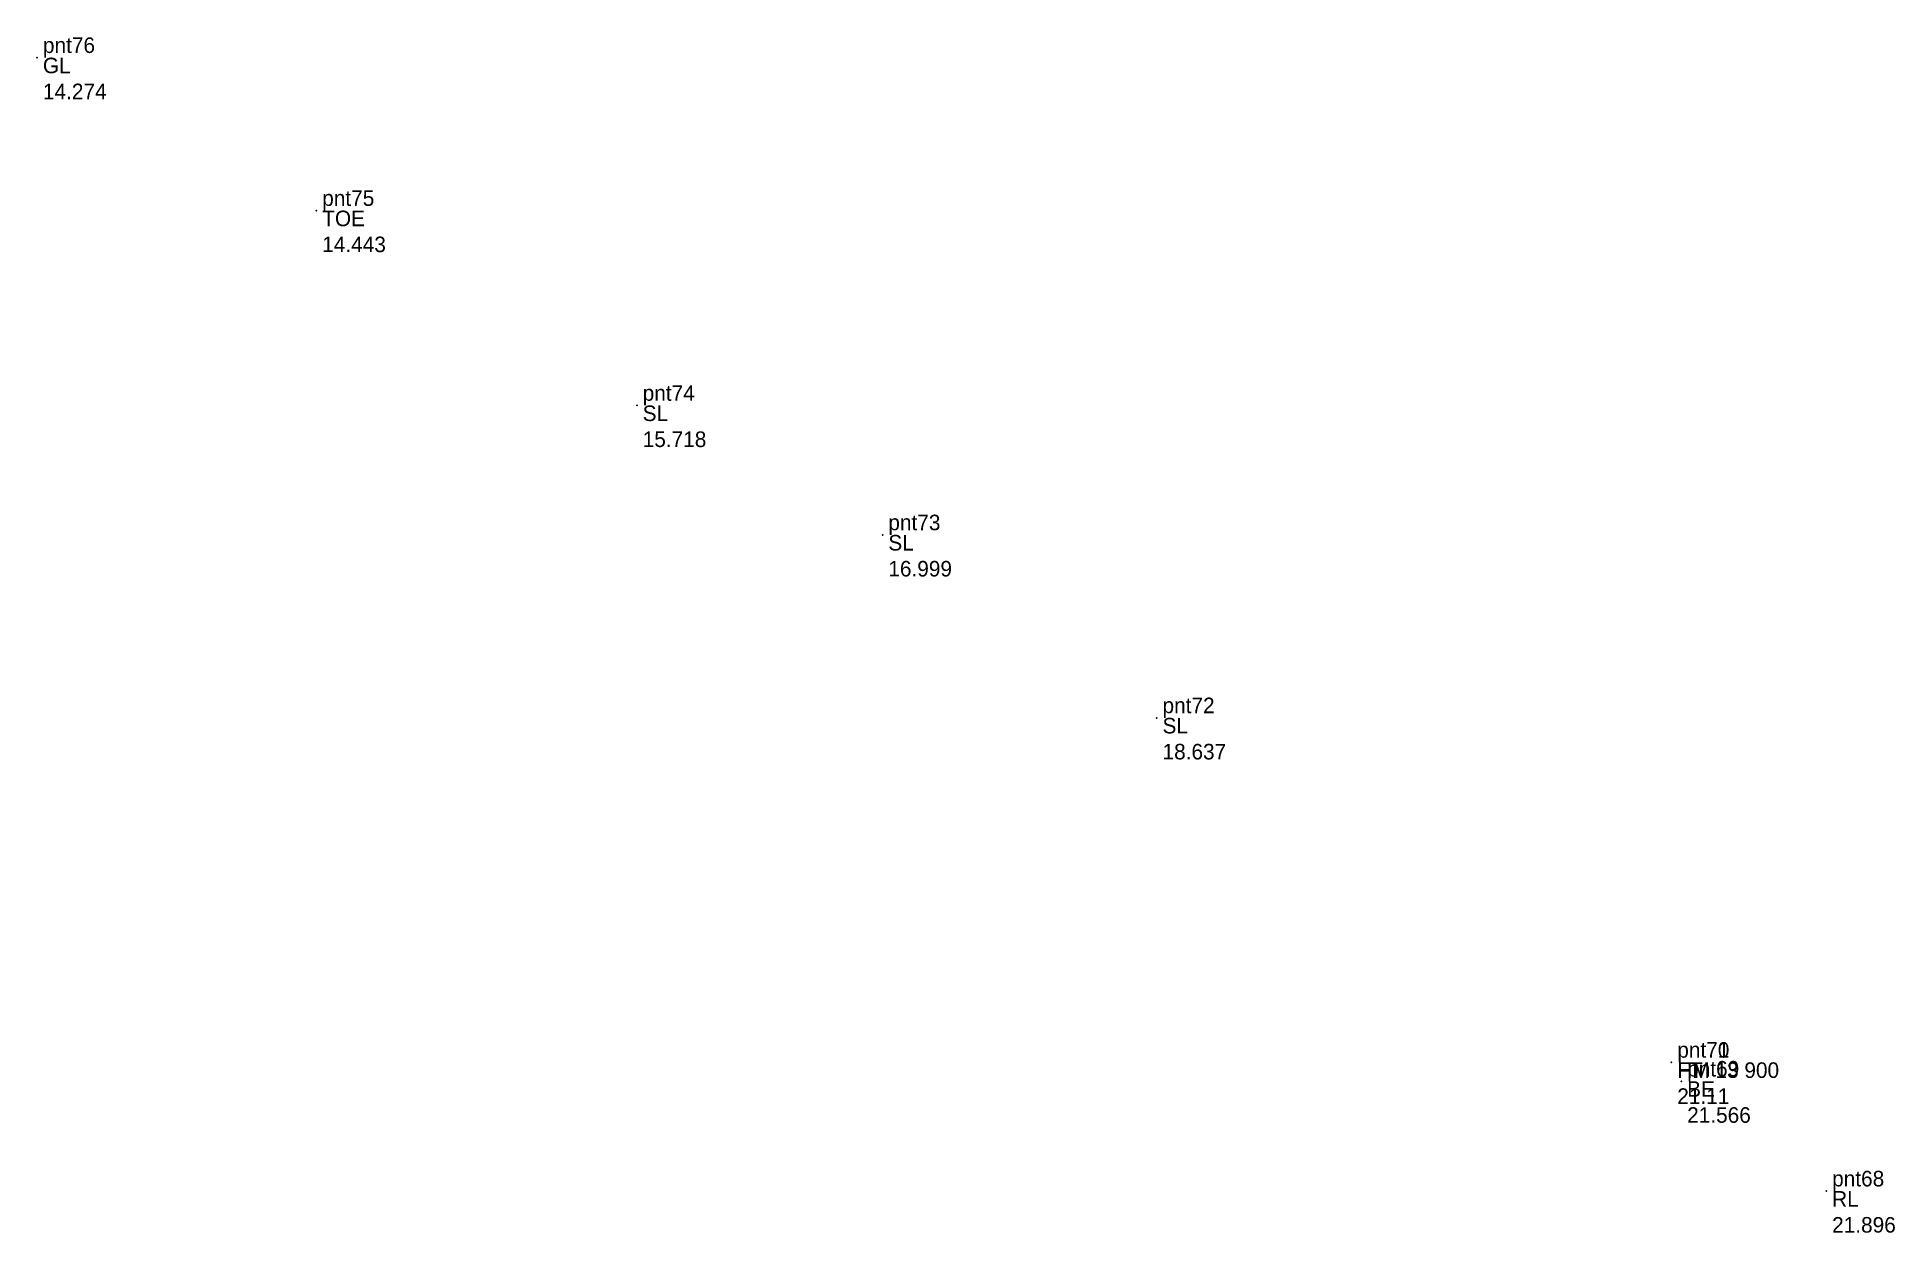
# Model space of a CAD drawing. Header units: metres. Extents: x 169978 to 830021, y 964681 to 1014880.
# Drawn here: x 180912.62 to 180930.52, y 984222.92 to 984234.43 of the extents above; entities that cross this region are included whole.
import ezdxf

# ---------------------------------------------------------------- set-up
doc = ezdxf.new("R2010")
doc.units = ezdxf.units.M

msp = doc.modelspace()

# ---------------------------------------------------------------- texts
at = {"layer": 'TN TO MDU CS L.H.S CH 10-800 TO 14-600_Code', "char_height": 0.15, "attachment_point": 1}
for s, insert, width in [(' GL', (180912.622, 984234.236, 14.274), 0.45), (' TOE', (180915.313, 984232.763, 14.443), 0.6), (' SL', (180918.401, 984230.886, 15.718), 0.45), (' SL', (180920.768, 984229.639, 16.999), 0.45), (' SL', (180923.41, 984227.877, 18.637), 0.45), (' HM 13 900', (180928.37, 984224.559, 21.11), 1.5), (' FT', (180928.37, 984224.559, 21.11), 0.45), (' BE', (180928.465, 984224.377, 21.566), 0.45), (' RL', (180929.862, 984223.319, 21.896), 0.45)]:
    msp.add_mtext(s, dxfattribs=dict(at, insert=insert, width=width))
at = {"layer": 'TN TO MDU CS L.H.S CH 10-800 TO 14-600_Height', "char_height": 0.15, "attachment_point": 1}
for s, insert, width in [('\\P 14.274', (180912.622, 984234.236, 14.274), 1.08), ('\\P 14.443', (180915.313, 984232.763, 14.443), 1.08), ('\\P 15.718', (180918.401, 984230.886, 15.718), 1.08), ('\\P 16.999', (180920.768, 984229.639, 16.999), 1.08), ('\\P 18.637', (180923.41, 984227.877, 18.637), 1.08), ('\\P 21.11', (180928.37, 984224.559, 21.11), 0.96), ('\\P 21.11', (180928.37, 984224.559, 21.11), 0.96), ('\\P 21.566', (180928.465, 984224.377, 21.566), 1.08), ('\\P 21.896', (180929.862, 984223.319, 21.896), 1.08)]:
    msp.add_mtext(s, dxfattribs=dict(at, insert=insert, width=width))
at = {"layer": 'TN TO MDU CS L.H.S CH 10-800 TO 14-600_Name', "char_height": 0.15, "width": 0.9, "attachment_point": 7}
for s, insert in [(' pnt76', (180912.622, 984234.236, 14.274)), (' pnt75', (180915.313, 984232.763, 14.443)), (' pnt74', (180918.401, 984230.886, 15.718)), (' pnt73', (180920.768, 984229.639, 16.999)), (' pnt72', (180923.41, 984227.877, 18.637)), (' pnt70', (180928.37, 984224.559, 21.11)), (' pnt71', (180928.37, 984224.559, 21.11)), (' pnt69', (180928.465, 984224.377, 21.566)), (' pnt68', (180929.862, 984223.319, 21.896))]:
    msp.add_mtext(s, dxfattribs=dict(at, insert=insert))

# ---------------------------------------------------------------- linework, layer by layer
at = {"layer": 'TN TO MDU CS L.H.S CH 10-800 TO 14-600_Survey'}
for p in [(180912.622, 984234.236, 14.274), (180915.313, 984232.763, 14.443), (180918.401, 984230.886, 15.718), (180920.768, 984229.639, 16.999), (180923.41, 984227.877, 18.637), (180928.37, 984224.559, 21.11), (180928.37, 984224.559, 21.11), (180928.465, 984224.377, 21.566), (180929.862, 984223.319, 21.896)]:
    msp.add_point(p, dxfattribs=at)

msp.set_redraw_order([(e.dxf.handle, doc.entitydb.next_handle()) for e in msp.query("TEXT MTEXT ATTDEF DIMENSION ARC_DIMENSION")])  # texts and dimensions are drawn at this point

doc.saveas('drawing.dxf')
